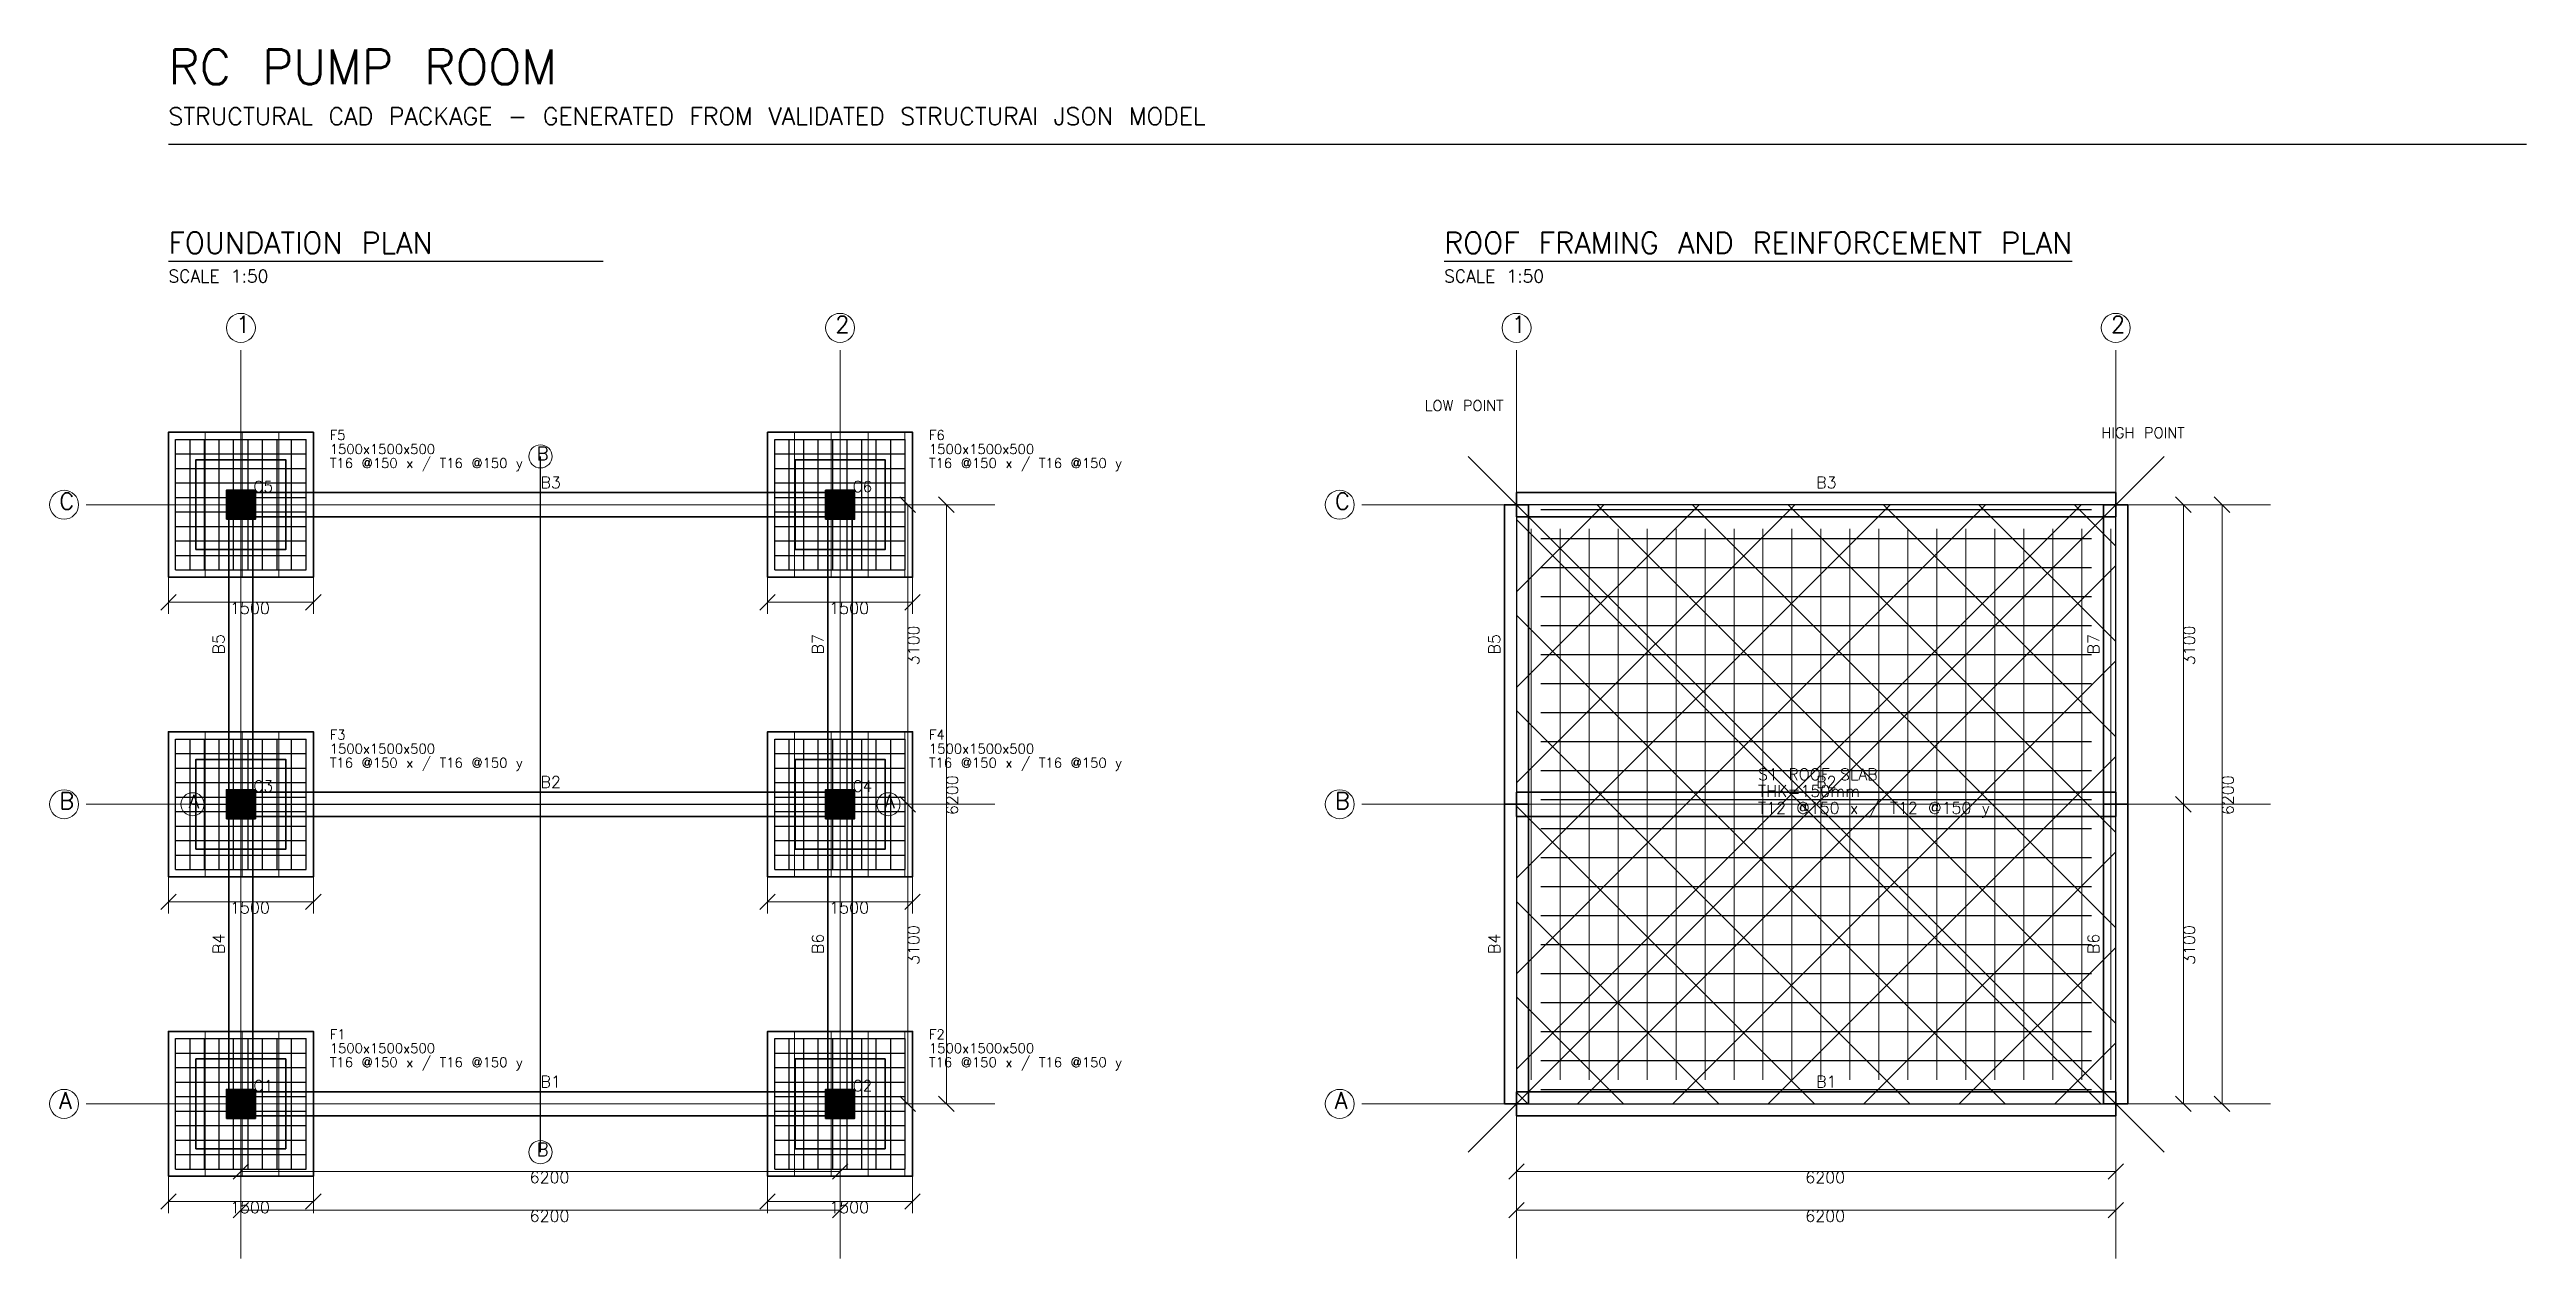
# Model space of a CAD drawing. Header units: millimetres. Extents: x -1230 to 30560, y -36272 to 11660.
# Drawn here: x -1230 to 24400, y -850 to 11660 of the extents above; entities that cross this region are included whole.
import ezdxf

# ---------------------------------------------------------------- set-up
doc = ezdxf.new("R2010")
doc.units = ezdxf.units.MM
for name, color, linetype, lineweight in [('SAI-A-BORDER', 7, 'Continuous', 25), ('SAI-A-DIMS', 6, 'Continuous', 13), ('SAI-A-GRID', 1, 'Continuous', 13), ('SAI-A-SECTION', 1, 'Continuous', 25), ('SAI-A-TEXT', 4, 'Continuous', 13), ('SAI-A-TITLE', 6, 'Continuous', 30), ('SAI-H-CONCRETE', 8, 'Continuous', 13), ('SAI-S-BEAM', 30, 'Continuous', 35), ('SAI-S-COLUMN', 5, 'Continuous', 35), ('SAI-S-CONCRETE', 30, 'Continuous', 35), ('SAI-S-FOOTING', 2, 'Continuous', 35), ('SAI-S-REBAR', 1, 'Continuous', 25), ('SAI-S-SLAB', 4, 'Continuous', 25), ('SAI-S-TIES', 3, 'Continuous', 20), ('SAI-X-REFERENCE', 9, 'Continuous', 13)]:
    doc.layers.add(name, color=color, linetype=linetype, lineweight=lineweight)
doc.styles.add('SAI-STANDARD', font='txt.shx')

msp = doc.modelspace()

# ---------------------------------------------------------------- texts
at = {"layer": 'SAI-A-DIMS', "style": 'SAI-STANDARD'}
for s, p in [('1500', (638, 5820)), ('1500', (6838, 5820)), ('1500', (638, 2720)), ('1500', (6838, 2720)), ('6200', (3738, -70)), ('6200', (16938, -70)), ('1500', (638, -380)), ('6200', (3738, -470)), ('1500', (6838, -380)), ('6200', (16938, -470))]:
    msp.add_text(s, height=120, dxfattribs=at).set_placement(p)
for s, p in [('3100', (7770, 5288)), ('3100', (20970, 5288)), ('6200', (8170, 3738)), ('6200', (21370, 3738)), ('3100', (7770, 2188)), ('3100', (20970, 2188))]:
    msp.add_text(s, height=120, rotation=90, dxfattribs=at).set_placement(p)
at = {"layer": 'SAI-A-GRID', "style": 'SAI-STANDARD'}
for s, height, p in [('1', 172, (700, 8730)), ('2', 172, (6900, 8730)), ('1', 172, (13900, 8730)), ('2', 172, (20100, 8730)), ('B', 138, (3810, 7410)), ('C', 172, (-1130, 6900)), ('C', 172, (12070, 6900)), ('B', 172, (-1130, 3800)), ('A', 138, (210, 3810)), ('A', 138, (7410, 3810)), ('B', 172, (12070, 3800)), ('A', 172, (-1130, 700)), ('A', 172, (12070, 700)), ('B', 138, (3810, 210))]:
    msp.add_text(s, height=height, dxfattribs=at).set_placement(p)
at = {"layer": 'SAI-A-SECTION', "style": 'SAI-STANDARD'}
for s, p in [('LOW POINT', (13000, 7920)), ('HIGH POINT', (20000, 7640))]:
    msp.add_text(s, height=110, dxfattribs=at).set_placement(p)
at = {"layer": 'SAI-A-TEXT', "style": 'SAI-STANDARD'}
for s, height, p in [('STRUCTURAL CAD PACKAGE - GENERATED FROM VALIDATED STRUCTURAI JSON MODEL', 180, (0, 10880)), ('SCALE 1:50', 130, (0, 9250)), ('SCALE 1:50', 130, (13200, 9250)), ('F5', 100, (1670, 7620)), ('F6', 100, (7870, 7620)), ('T16 @150 x / T16 @150 y', 100, (1670, 7330)), ('1500x1500x500', 100, (1670, 7475)), ('T16 @150 x / T16 @150 y', 100, (7870, 7330)), ('1500x1500x500', 100, (7870, 7475)), ('C5', 115, (880, 7080)), ('B3', 120, (3850, 7120)), ('C6', 115, (7080, 7080)), ('B3', 120, (17050, 7120)), ('F3', 100, (1670, 4520)), ('F4', 100, (7870, 4520)), ('1500x1500x500', 100, (1670, 4375)), ('1500x1500x500', 100, (7870, 4375)), ('T16 @150 x / T16 @150 y', 100, (1670, 4230)), ('B2', 120, (3850, 4020)), ('T16 @150 x / T16 @150 y', 100, (7870, 4230)), ('S1 ROOF SLAB', 120, (16450, 4100)), ('B2', 120, (17050, 4020)), ('C3', 115, (880, 3980)), ('C4', 115, (7080, 3980)), ('THK=150mm', 120, (16450, 3926)), ('T12 @150 x / T12 @150 y', 120, (16450, 3752)), ('F1', 100, (1670, 1420)), ('1500x1500x500', 100, (1670, 1275)), ('F2', 100, (7870, 1420)), ('1500x1500x500', 100, (7870, 1275)), ('T16 @150 x / T16 @150 y', 100, (1670, 1130)), ('B1', 120, (3850, 920)), ('T16 @150 x / T16 @150 y', 100, (7870, 1130)), ('B1', 120, (17050, 920)), ('C1', 115, (880, 880)), ('C2', 115, (7080, 880))]:
    msp.add_text(s, height=height, dxfattribs=at).set_placement(p)
for s, p in [('B5', (580, 5400)), ('B7', (6780, 5400)), ('B5', (13780, 5400)), ('B7', (19980, 5400)), ('B4', (580, 2300)), ('B6', (6780, 2300)), ('B4', (13780, 2300)), ('B6', (19980, 2300))]:
    msp.add_text(s, height=120, rotation=90, dxfattribs=at).set_placement(p)
at = {"layer": 'SAI-A-TITLE', "style": 'SAI-STANDARD'}
for s, height, p in [('RC PUMP ROOM', 360, (0, 11300)), ('FOUNDATION PLAN', 220, (0, 9550)), ('ROOF FRAMING AND REINFORCEMENT PLAN', 220, (13200, 9550))]:
    msp.add_text(s, height=height, dxfattribs=at).set_placement(p)

# ---------------------------------------------------------------- hatches: boundary and pattern name
at = {"layer": 'SAI-H-CONCRETE'}
h = msp.add_hatch(dxfattribs=at)
h.set_pattern_fill('ANSI31', scale=120, angle=45)
h.paths.add_polyline_path([(0, 6200), (1500, 6200), (1500, 7700), (0, 7700)])
h = msp.add_hatch(dxfattribs=at)
h.set_pattern_fill('ANSI31', scale=120, angle=45)
h.paths.add_polyline_path([(6200, 6200), (7700, 6200), (7700, 7700), (6200, 7700)])
h = msp.add_hatch(dxfattribs=at)
h.set_pattern_fill('ANSI37', scale=220)
h.paths.add_polyline_path([(13950, 750), (20150, 750), (20150, 6950), (13950, 6950)])
h = msp.add_hatch(dxfattribs=at)
h.set_pattern_fill('ANSI31', scale=120, angle=45)
h.paths.add_polyline_path([(0, 3100), (1500, 3100), (1500, 4600), (0, 4600)])
h = msp.add_hatch(dxfattribs=at)
h.set_pattern_fill('ANSI31', scale=120, angle=45)
h.paths.add_polyline_path([(6200, 3100), (7700, 3100), (7700, 4600), (6200, 4600)])
h = msp.add_hatch(dxfattribs=at)
h.set_pattern_fill('ANSI31', scale=120, angle=45)
h.paths.add_polyline_path([(0, 0), (1500, 0), (1500, 1500), (0, 1500)])
h = msp.add_hatch(dxfattribs=at)
h.set_pattern_fill('ANSI31', scale=120, angle=45)
h.paths.add_polyline_path([(6200, 0), (7700, 0), (7700, 1500), (6200, 1500)])
at = {"layer": 'SAI-S-COLUMN'}
h = msp.add_hatch(color=5, dxfattribs=at)
h.dxf.hatch_style = 1
h.paths.add_polyline_path([(600, 6800), (900, 6800), (900, 7100), (600, 7100)])
h = msp.add_hatch(color=5, dxfattribs=at)
h.dxf.hatch_style = 1
h.paths.add_polyline_path([(6800, 6800), (7100, 6800), (7100, 7100), (6800, 7100)])
h = msp.add_hatch(color=5, dxfattribs=at)
h.dxf.hatch_style = 1
h.paths.add_polyline_path([(600, 3700), (900, 3700), (900, 4000), (600, 4000)])
h = msp.add_hatch(color=5, dxfattribs=at)
h.dxf.hatch_style = 1
h.paths.add_polyline_path([(6800, 3700), (7100, 3700), (7100, 4000), (6800, 4000)])
h = msp.add_hatch(color=5, dxfattribs=at)
h.dxf.hatch_style = 1
h.paths.add_polyline_path([(600, 600), (900, 600), (900, 900), (600, 900)])
h = msp.add_hatch(color=5, dxfattribs=at)
h.dxf.hatch_style = 1
h.paths.add_polyline_path([(6800, 600), (7100, 600), (7100, 900), (6800, 900)])

# ---------------------------------------------------------------- linework, layer by layer
at = {"layer": 'SAI-A-BORDER'}
msp.add_line((0, 10680), (24400, 10680), dxfattribs=at)
at = {"layer": 'SAI-A-DIMS'}
for p, q in [((6950, 6950), (8170, 6950)), ((6950, 6950), (7770, 6950)), ((7570, 7030), (7730, 6870)), ((7650, 3850), (7650, 6950)), ((7970, 7030), (8130, 6870)), ((8050, 750), (8050, 6950)), ((20150, 6950), (21370, 6950)), ((20150, 6950), (20970, 6950)), ((20770, 7030), (20930, 6870)), ((20850, 3850), (20850, 6950)), ((21170, 7030), (21330, 6870)), ((21250, 750), (21250, 6950)), ((0, 6200), (0, 5820)), ((1500, 6200), (1500, 5820)), ((6200, 6200), (6200, 5820)), ((7700, 6200), (7700, 5820)), ((-80, 5860), (80, 6020)), ((0, 5940), (1500, 5940)), ((1420, 5860), (1580, 6020)), ((6120, 5860), (6280, 6020)), ((6200, 5940), (7700, 5940)), ((7620, 5860), (7780, 6020)), ((6950, 3850), (7770, 3850)), ((6950, 3850), (7770, 3850)), ((7570, 3930), (7730, 3770)), ((7570, 3930), (7730, 3770)), ((7650, 750), (7650, 3850)), ((20150, 3850), (20970, 3850)), ((20150, 3850), (20970, 3850)), ((20770, 3930), (20930, 3770)), ((20770, 3930), (20930, 3770)), ((20850, 750), (20850, 3850)), ((0, 3100), (0, 2720)), ((1500, 3100), (1500, 2720)), ((6200, 3100), (6200, 2720)), ((7700, 3100), (7700, 2720)), ((-80, 2760), (80, 2920)), ((0, 2840), (1500, 2840)), ((1420, 2760), (1580, 2920)), ((6120, 2760), (6280, 2920)), ((6200, 2840), (7700, 2840)), ((7620, 2760), (7780, 2920)), ((7570, 830), (7730, 670)), ((7970, 830), (8130, 670)), ((20770, 830), (20930, 670)), ((21170, 830), (21330, 670)), ((750, 750), (750, -470)), ((750, 750), (750, -70)), ((6950, 750), (6950, -470)), ((6950, 750), (8170, 750)), ((6950, 750), (6950, -70)), ((6950, 750), (7770, 750)), ((13950, 750), (13950, -470)), ((13950, 750), (13950, -70)), ((20150, 750), (20150, -470)), ((20150, 750), (21370, 750)), ((20150, 750), (20150, -70)), ((20150, 750), (20970, 750)), ((0, 0), (0, -380)), ((670, -30), (830, 130)), ((750, 50), (6950, 50)), ((1500, 0), (1500, -380)), ((6200, 0), (6200, -380)), ((6870, -30), (7030, 130)), ((7700, 0), (7700, -380)), ((13870, -30), (14030, 130)), ((13950, 50), (20150, 50)), ((20070, -30), (20230, 130)), ((-80, -340), (80, -180)), ((1420, -340), (1580, -180)), ((6120, -340), (6280, -180)), ((7620, -340), (7780, -180)), ((0, -260), (1500, -260)), ((670, -430), (830, -270)), ((750, -350), (6950, -350)), ((6200, -260), (7700, -260)), ((6870, -430), (7030, -270)), ((13870, -430), (14030, -270)), ((13950, -350), (20150, -350)), ((20070, -430), (20230, -270))]:
    msp.add_line(p, q, dxfattribs=at)
at = {"layer": 'SAI-A-GRID'}
for p, q in [((750, -850), (750, 8550)), ((6950, -850), (6950, 8550)), ((13950, -850), (13950, 8550)), ((20150, -850), (20150, 8550)), ((-850, 6950), (8550, 6950)), ((12350, 6950), (21750, 6950)), ((-850, 3850), (8550, 3850)), ((12350, 3850), (21750, 3850)), ((-850, 750), (8550, 750)), ((12350, 750), (21750, 750))]:
    msp.add_line(p, q, dxfattribs=at)
for centre, radius in [((750, 8780), 150), ((6950, 8780), 150), ((13950, 8780), 150), ((20150, 8780), 150), ((3850, 7450), 120), ((-1080, 6950), 150), ((12120, 6950), 150), ((-1080, 3850), 150), ((250, 3850), 120), ((7450, 3850), 120), ((12120, 3850), 150), ((-1080, 750), 150), ((12120, 750), 150), ((3850, 250), 120)]:
    msp.add_circle(centre, radius, dxfattribs=at)
at = {"layer": 'SAI-A-SECTION'}
for p, q in [((3850, 250), (3850, 7450)), ((250, 3850), (7450, 3850))]:
    msp.add_line(p, q, dxfattribs=at)
at = {"layer": 'SAI-A-TITLE'}
for p, q in [((0, 9470), (4500, 9470)), ((13200, 9470), (19700, 9470))]:
    msp.add_line(p, q, dxfattribs=at)
at = {"layer": 'SAI-S-BEAM'}
for points in [[(625, 3850), (625, 6950), (875, 6950), (875, 3850), (625, 3850)], [(750, 7075), (6950, 7075), (6950, 6825), (750, 6825), (750, 7075)], [(6825, 3850), (6825, 6950), (7075, 6950), (7075, 3850), (6825, 3850)], [(13825, 3850), (13825, 6950), (14075, 6950), (14075, 3850), (13825, 3850)], [(13950, 7075), (20150, 7075), (20150, 6825), (13950, 6825), (13950, 7075)], [(20025, 3850), (20025, 6950), (20275, 6950), (20275, 3850), (20025, 3850)], [(625, 750), (625, 3850), (875, 3850), (875, 750), (625, 750)], [(750, 3975), (6950, 3975), (6950, 3725), (750, 3725), (750, 3975)], [(6825, 750), (6825, 3850), (7075, 3850), (7075, 750), (6825, 750)], [(13825, 750), (13825, 3850), (14075, 3850), (14075, 750), (13825, 750)], [(13950, 3975), (20150, 3975), (20150, 3725), (13950, 3725), (13950, 3975)], [(20025, 750), (20025, 3850), (20275, 3850), (20275, 750), (20025, 750)], [(750, 875), (6950, 875), (6950, 625), (750, 625), (750, 875)], [(13950, 875), (20150, 875), (20150, 625), (13950, 625), (13950, 875)]]:
    msp.add_lwpolyline(points, dxfattribs=at)
at = {"layer": 'SAI-S-COLUMN'}
for points in [[(600, 6800), (900, 6800), (900, 7100), (600, 7100), (600, 6800)], [(6800, 6800), (7100, 6800), (7100, 7100), (6800, 7100), (6800, 6800)], [(600, 3700), (900, 3700), (900, 4000), (600, 4000), (600, 3700)], [(6800, 3700), (7100, 3700), (7100, 4000), (6800, 4000), (6800, 3700)], [(600, 600), (900, 600), (900, 900), (600, 900), (600, 600)], [(6800, 600), (7100, 600), (7100, 900), (6800, 900), (6800, 600)]]:
    msp.add_lwpolyline(points, dxfattribs=at)
at = {"layer": 'SAI-S-CONCRETE'}
for points in [[(285, 6485), (1215, 6485), (1215, 7415), (285, 7415), (285, 6485)], [(6485, 6485), (7415, 6485), (7415, 7415), (6485, 7415), (6485, 6485)], [(285, 3385), (1215, 3385), (1215, 4315), (285, 4315), (285, 3385)], [(6485, 3385), (7415, 3385), (7415, 4315), (6485, 4315), (6485, 3385)], [(285, 285), (1215, 285), (1215, 1215), (285, 1215), (285, 285)], [(6485, 285), (7415, 285), (7415, 1215), (6485, 1215), (6485, 285)]]:
    msp.add_lwpolyline(points, dxfattribs=at)
at = {"layer": 'SAI-S-FOOTING'}
for points in [[(0, 6200), (1500, 6200), (1500, 7700), (0, 7700), (0, 6200)], [(6200, 6200), (7700, 6200), (7700, 7700), (6200, 7700), (6200, 6200)], [(0, 3100), (1500, 3100), (1500, 4600), (0, 4600), (0, 3100)], [(6200, 3100), (7700, 3100), (7700, 4600), (6200, 4600), (6200, 3100)], [(0, 0), (1500, 0), (1500, 1500), (0, 1500), (0, 0)], [(6200, 0), (7700, 0), (7700, 1500), (6200, 1500), (6200, 0)]]:
    msp.add_lwpolyline(points, dxfattribs=at)
at = {"layer": 'SAI-S-REBAR'}
for p, q in [((75, 7625), (1425, 7625)), ((75, 6275), (75, 7625)), ((75, 7475), (1425, 7475)), ((225, 6275), (225, 7625)), ((375, 6275), (375, 7625)), ((525, 6275), (525, 7625)), ((675, 6275), (675, 7625)), ((825, 6275), (825, 7625)), ((975, 6275), (975, 7625)), ((1125, 6275), (1125, 7625)), ((1275, 6275), (1275, 7625)), ((1425, 6275), (1425, 7625)), ((6275, 7625), (7625, 7625)), ((6275, 6275), (6275, 7625)), ((6275, 7475), (7625, 7475)), ((6425, 6275), (6425, 7625)), ((6575, 6275), (6575, 7625)), ((6725, 6275), (6725, 7625)), ((6875, 6275), (6875, 7625)), ((7025, 6275), (7025, 7625)), ((7175, 6275), (7175, 7625)), ((7325, 6275), (7325, 7625)), ((7475, 6275), (7475, 7625)), ((7625, 6275), (7625, 7625)), ((75, 7325), (1425, 7325)), ((6275, 7325), (7625, 7325)), ((75, 7175), (1425, 7175)), ((75, 7025), (1425, 7025)), ((6275, 7175), (7625, 7175)), ((6275, 7025), (7625, 7025)), ((75, 6875), (1425, 6875)), ((75, 6725), (1425, 6725)), ((6275, 6875), (7625, 6875)), ((6275, 6725), (7625, 6725)), ((14200, 6900), (19900, 6900)), ((75, 6575), (1425, 6575)), ((75, 6425), (1425, 6425)), ((6275, 6575), (7625, 6575)), ((6275, 6425), (7625, 6425)), ((14200, 6600), (19900, 6600)), ((75, 6275), (1425, 6275)), ((6275, 6275), (7625, 6275)), ((14200, 6300), (19900, 6300)), ((14200, 6000), (19900, 6000)), ((14200, 5700), (19900, 5700)), ((14200, 5400), (19900, 5400)), ((14200, 5100), (19900, 5100)), ((14200, 4800), (19900, 4800)), ((75, 4525), (1425, 4525)), ((75, 3175), (75, 4525)), ((75, 4375), (1425, 4375)), ((225, 3175), (225, 4525)), ((375, 3175), (375, 4525)), ((525, 3175), (525, 4525)), ((675, 3175), (675, 4525)), ((825, 3175), (825, 4525)), ((975, 3175), (975, 4525)), ((1125, 3175), (1125, 4525)), ((1275, 3175), (1275, 4525)), ((1425, 3175), (1425, 4525)), ((6275, 4525), (7625, 4525)), ((6275, 3175), (6275, 4525)), ((6275, 4375), (7625, 4375)), ((6425, 3175), (6425, 4525)), ((6575, 3175), (6575, 4525)), ((6725, 3175), (6725, 4525)), ((6875, 3175), (6875, 4525)), ((7025, 3175), (7025, 4525)), ((7175, 3175), (7175, 4525)), ((7325, 3175), (7325, 4525)), ((7475, 3175), (7475, 4525)), ((7625, 3175), (7625, 4525)), ((14200, 4500), (19900, 4500)), ((75, 4225), (1425, 4225)), ((6275, 4225), (7625, 4225)), ((14200, 4200), (19900, 4200)), ((75, 4075), (1425, 4075)), ((75, 3925), (1425, 3925)), ((6275, 4075), (7625, 4075)), ((6275, 3925), (7625, 3925)), ((14200, 3900), (19900, 3900)), ((75, 3775), (1425, 3775)), ((75, 3625), (1425, 3625)), ((6275, 3775), (7625, 3775)), ((6275, 3625), (7625, 3625)), ((14200, 3600), (19900, 3600)), ((75, 3475), (1425, 3475)), ((6275, 3475), (7625, 3475)), ((75, 3325), (1425, 3325)), ((75, 3175), (1425, 3175)), ((6275, 3325), (7625, 3325)), ((6275, 3175), (7625, 3175)), ((14200, 3300), (19900, 3300)), ((14200, 3000), (19900, 3000)), ((14200, 2700), (19900, 2700)), ((14200, 2400), (19900, 2400)), ((14200, 2100), (19900, 2100)), ((14200, 1800), (19900, 1800)), ((75, 1425), (1425, 1425)), ((75, 75), (75, 1425)), ((225, 75), (225, 1425)), ((375, 75), (375, 1425)), ((525, 75), (525, 1425)), ((675, 75), (675, 1425)), ((825, 75), (825, 1425)), ((975, 75), (975, 1425)), ((1125, 75), (1125, 1425)), ((1275, 75), (1275, 1425)), ((1425, 75), (1425, 1425)), ((6275, 1425), (7625, 1425)), ((6275, 75), (6275, 1425)), ((6425, 75), (6425, 1425)), ((6575, 75), (6575, 1425)), ((6725, 75), (6725, 1425)), ((6875, 75), (6875, 1425)), ((7025, 75), (7025, 1425)), ((7175, 75), (7175, 1425)), ((7325, 75), (7325, 1425)), ((7475, 75), (7475, 1425)), ((7625, 75), (7625, 1425)), ((14200, 1500), (19900, 1500)), ((75, 1275), (1425, 1275)), ((75, 1125), (1425, 1125)), ((6275, 1275), (7625, 1275)), ((6275, 1125), (7625, 1125)), ((14200, 1200), (19900, 1200)), ((75, 975), (1425, 975)), ((75, 825), (1425, 825)), ((6275, 975), (7625, 975)), ((6275, 825), (7625, 825)), ((14200, 900), (19900, 900)), ((75, 675), (1425, 675)), ((75, 525), (1425, 525)), ((6275, 675), (7625, 675)), ((6275, 525), (7625, 525)), ((75, 375), (1425, 375)), ((6275, 375), (7625, 375)), ((75, 225), (1425, 225)), ((75, 75), (1425, 75)), ((6275, 225), (7625, 225)), ((6275, 75), (7625, 75))]:
    msp.add_line(p, q, dxfattribs=at)
at = {"layer": 'SAI-S-SLAB'}
msp.add_lwpolyline([(13950, 750), (20150, 750), (20150, 6950), (13950, 6950), (13950, 750)], dxfattribs=at)
at = {"layer": 'SAI-S-TIES'}
for p, q in [((13450, 250), (20650, 7450)), ((20650, 250), (13450, 7450)), ((14100, 1000), (14100, 6700)), ((14400, 1000), (14400, 6700)), ((14700, 1000), (14700, 6700)), ((15000, 1000), (15000, 6700)), ((15300, 1000), (15300, 6700)), ((15600, 1000), (15600, 6700)), ((15900, 1000), (15900, 6700)), ((16200, 1000), (16200, 6700)), ((16500, 1000), (16500, 6700)), ((16800, 1000), (16800, 6700)), ((17100, 1000), (17100, 6700)), ((17400, 1000), (17400, 6700)), ((17700, 1000), (17700, 6700)), ((18000, 1000), (18000, 6700)), ((18300, 1000), (18300, 6700)), ((18600, 1000), (18600, 6700)), ((18900, 1000), (18900, 6700)), ((19200, 1000), (19200, 6700)), ((19500, 1000), (19500, 6700)), ((19800, 1000), (19800, 6700)), ((20100, 1000), (20100, 6700))]:
    msp.add_line(p, q, dxfattribs=at)
at = {"layer": 'SAI-X-REFERENCE'}
for p, q in [((750, 6950), (6950, 6950)), ((750, 3850), (750, 6950)), ((6950, 3850), (6950, 6950)), ((13950, 6950), (20150, 6950)), ((13950, 3850), (13950, 6950)), ((20150, 3850), (20150, 6950)), ((750, 3850), (6950, 3850)), ((750, 750), (750, 3850)), ((6950, 750), (6950, 3850)), ((13950, 3850), (20150, 3850)), ((13950, 750), (13950, 3850)), ((20150, 750), (20150, 3850)), ((750, 750), (6950, 750)), ((13950, 750), (20150, 750))]:
    msp.add_line(p, q, dxfattribs=at)

msp.set_redraw_order([(e.dxf.handle, doc.entitydb.next_handle()) for e in msp.query("TEXT MTEXT ATTDEF DIMENSION ARC_DIMENSION")])  # texts and dimensions are drawn at this point

doc.saveas('drawing.dxf')
